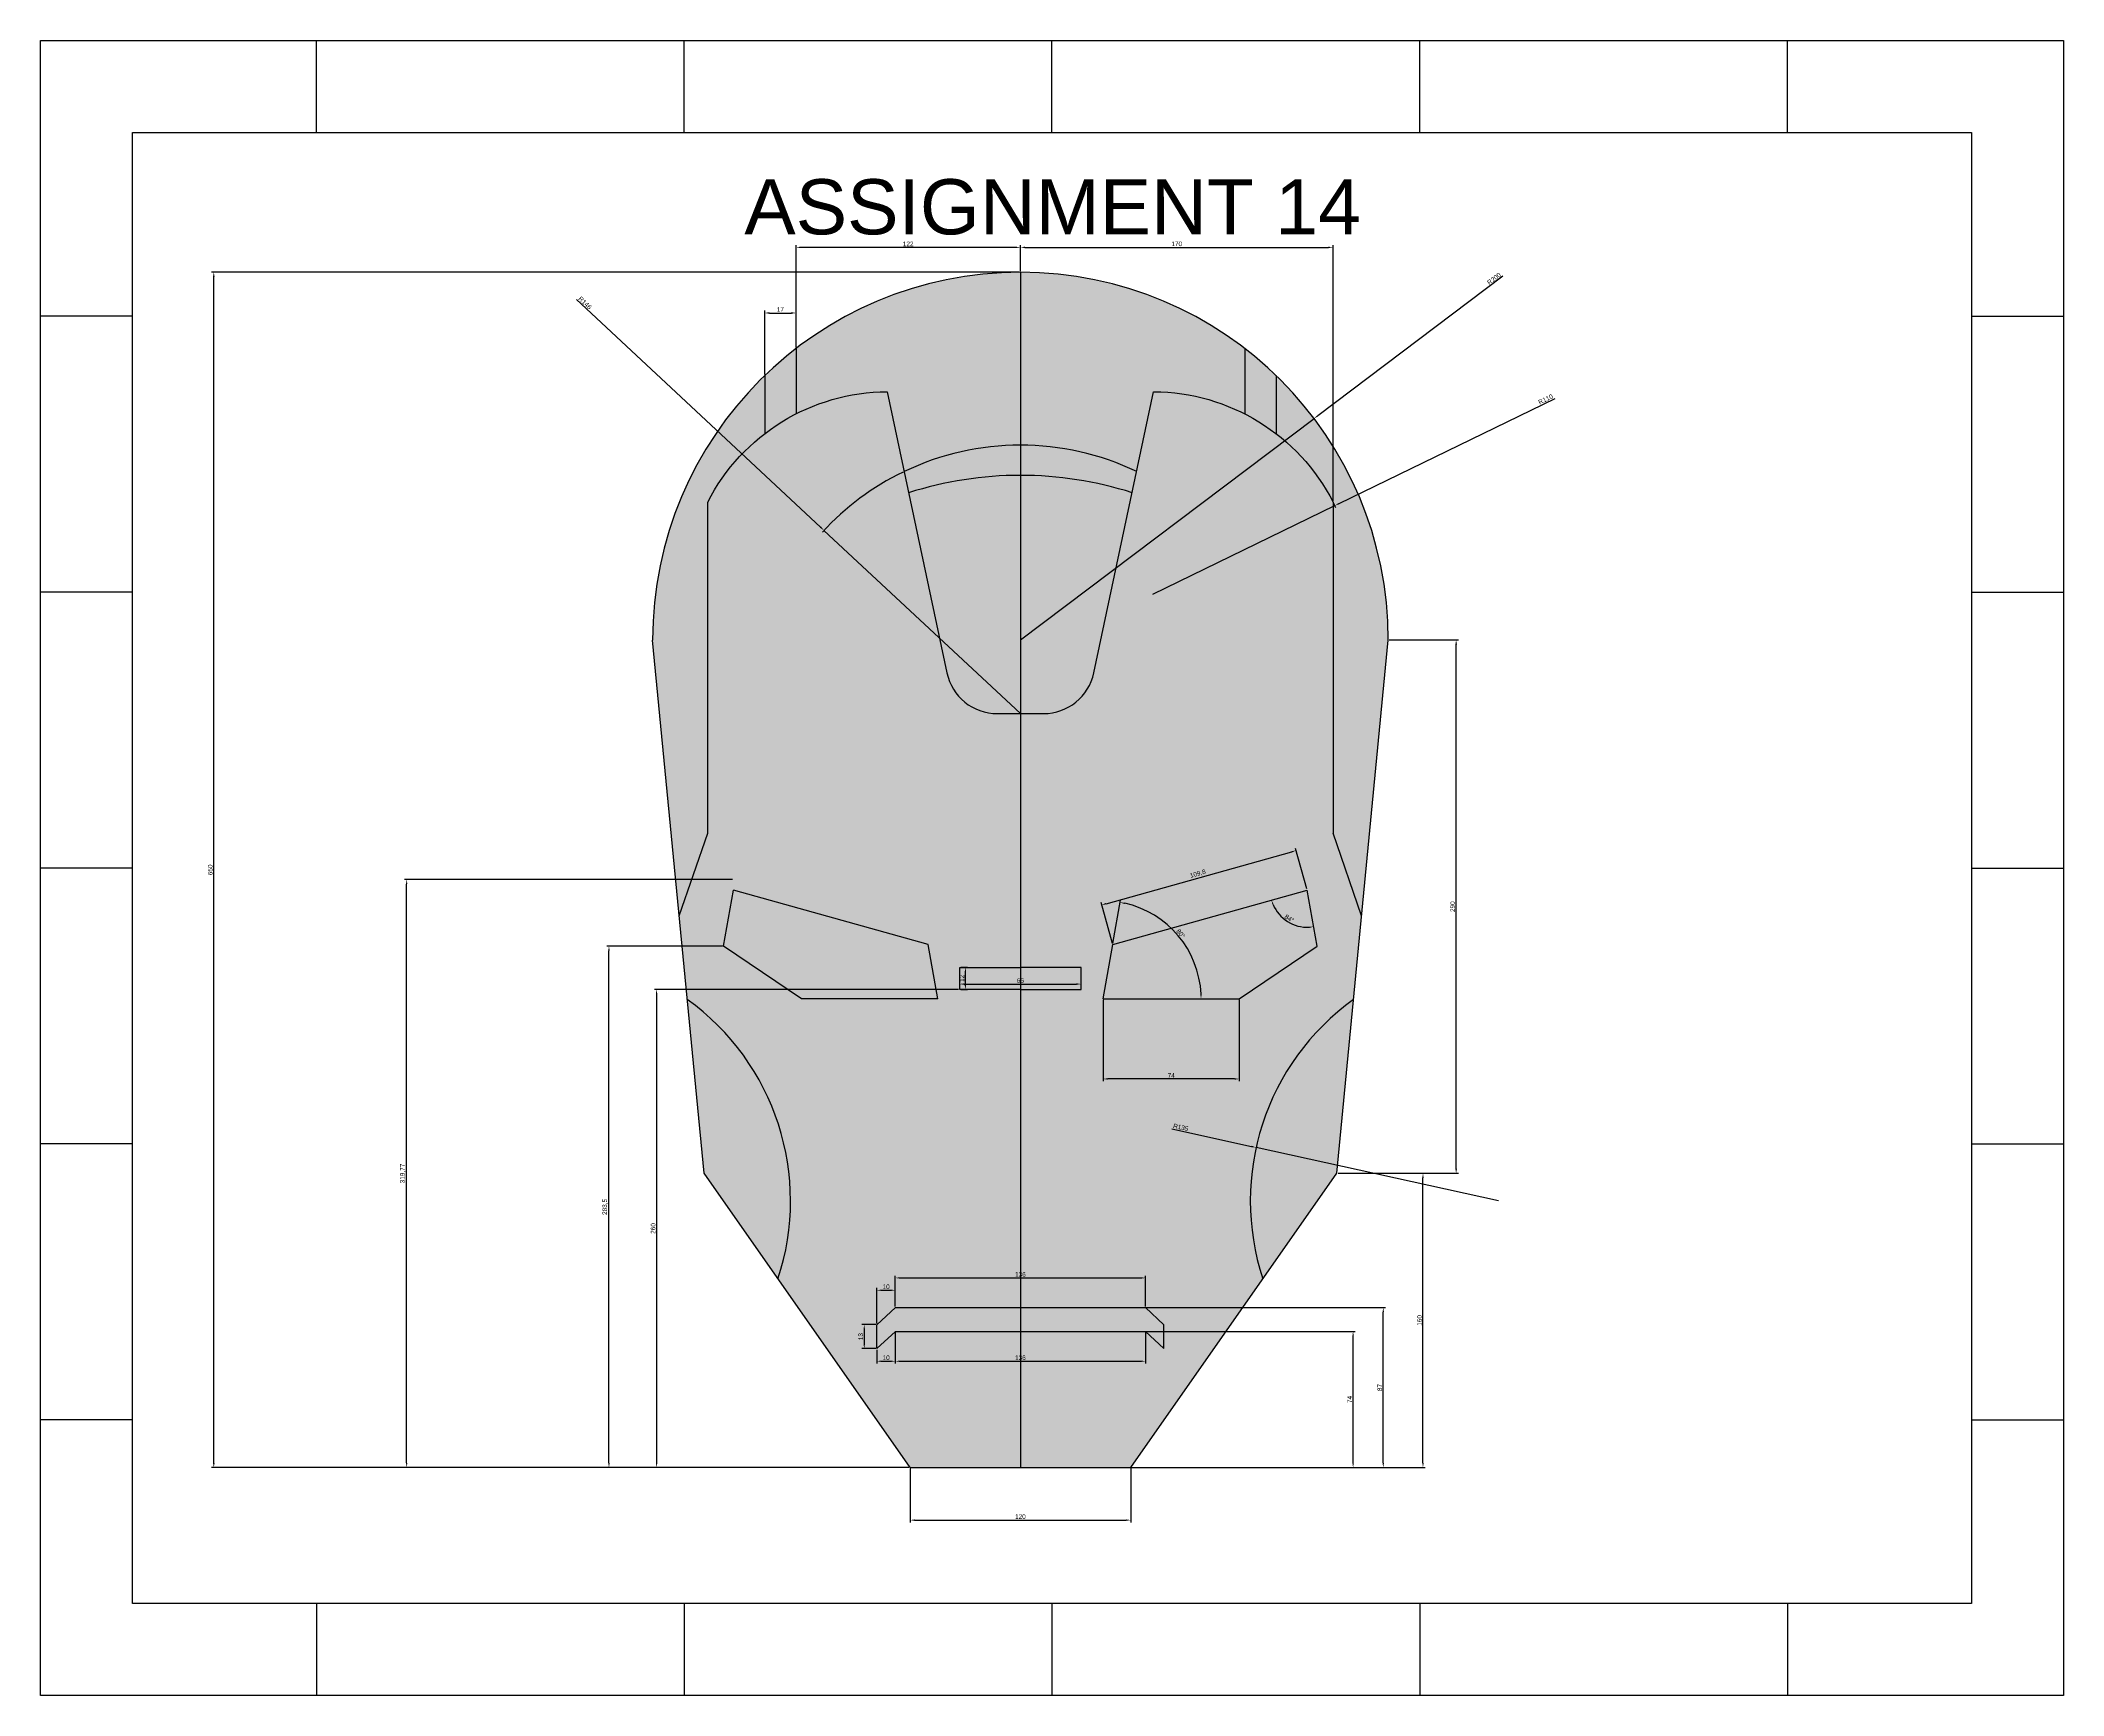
# Model space of a CAD drawing. Header units: millimetres. Extents: x 2529 to 3629, y 1123 to 2023.
import ezdxf

# ---------------------------------------------------------------- set-up
doc = ezdxf.new("R2010")
doc.units = ezdxf.units.MM
doc.styles.get("Standard").update_dxf_attribs({"font": 'arial.ttf'})
doc.dimstyles.new('ISO-25', dxfattribs={"dimtxt": 2.5, "dimasz": 2.5, "dimexe": 1.25, "dimexo": 0.625, "dimtad": 1, "dimtxsty": 'Standard', "dimcen": 2.5, "dimadec": 0, "dimazin": 0, "dimtfac": 1, "dimtmove": 0, "dimatfit": 3, "dimfxl": 1, "dimarcsym": 0})

# ---------------------------------------------------------------- blocks, each defined once
blk = doc.blocks.new('*D2')
at = {"color": 0, "lineweight": -2, "transparency": 16777216}
for p, q in [((3001.7, 1246.7), (3001.7, 1217.4)), ((3121.7, 1246.7), (3121.7, 1217.4)), ((3004.2, 1218.7), (3119.2, 1218.7))]:
    blk.add_line(p, q, dxfattribs=at)
at = {"color": 0, "transparency": 16777216}
for points in [[(3004.2, 1219.1), (3004.2, 1218.3), (3001.7, 1218.7)], [(3119.2, 1219.1), (3119.2, 1218.3), (3121.7, 1218.7)]]:
    blk.add_solid(points, dxfattribs=at)
at = {"layer": 'Defpoints', "color": 0, "transparency": 16777216}
for p in [(3001.7, 1247.3), (3121.7, 1247.3), (3121.7, 1218.7)]:
    blk.add_point(p, dxfattribs=at)
at = {"color": 0, "transparency": 16777216, "insert": (3061.7, 1220.6), "char_height": 2.5, "attachment_point": 5}
blk.add_mtext('120', dxfattribs=at)
blk = doc.blocks.new('*D3')
at = {"color": 0, "lineweight": -2, "transparency": 16777216}
for p, q in [((2899.7, 1530.8), (2836.8, 1530.8)), ((2838, 1249.8), (2838, 1528.3)), ((3001.1, 1247.3), (2836.8, 1247.3))]:
    blk.add_line(p, q, dxfattribs=at)
at = {"color": 0, "transparency": 16777216}
for points in [[(2837.6, 1528.3), (2838.4, 1528.3), (2838, 1530.8)], [(2837.6, 1249.8), (2838.4, 1249.8), (2838, 1247.3)]]:
    blk.add_solid(points, dxfattribs=at)
at = {"layer": 'Defpoints', "color": 0, "transparency": 16777216}
for p in [(2838, 1530.8), (2900.3, 1530.8), (3001.7, 1247.3)]:
    blk.add_point(p, dxfattribs=at)
at = {"color": 0, "transparency": 16777216, "insert": (2835.9, 1389), "char_height": 2.5, "attachment_point": 5, "rotation": 90}
blk.add_mtext('283,5', dxfattribs=at)
blk = doc.blocks.new('*D4')
at = {"color": 0, "lineweight": -2, "transparency": 16777216}
for p, q in [((2905.1, 1567.1), (2726.8, 1567.1)), ((2728, 1249.8), (2728, 1564.6)), ((3001.1, 1247.3), (2726.8, 1247.3))]:
    blk.add_line(p, q, dxfattribs=at)
at = {"color": 0, "transparency": 16777216}
for points in [[(2727.6, 1564.6), (2728.4, 1564.6), (2728, 1567.1)], [(2727.6, 1249.8), (2728.4, 1249.8), (2728, 1247.3)]]:
    blk.add_solid(points, dxfattribs=at)
at = {"layer": 'Defpoints', "color": 0, "transparency": 16777216}
for p in [(2728, 1567.1), (2905.8, 1567.1), (3001.7, 1247.3)]:
    blk.add_point(p, dxfattribs=at)
at = {"color": 0, "transparency": 16777216, "insert": (2725.9, 1407.2), "char_height": 2.5, "attachment_point": 5, "rotation": 90}
blk.add_mtext('319,77', dxfattribs=at)
blk = doc.blocks.new('*D5')
at = {"color": 0, "lineweight": -2, "transparency": 16777216}
for p, q in [((3061.1, 1897.3), (2621.9, 1897.3)), ((2623.1, 1249.8), (2623.1, 1894.8)), ((3001.1, 1247.3), (2621.9, 1247.3))]:
    blk.add_line(p, q, dxfattribs=at)
at = {"color": 0, "transparency": 16777216}
for points in [[(2622.7, 1894.8), (2623.6, 1894.8), (2623.1, 1897.3)], [(2622.7, 1249.8), (2623.6, 1249.8), (2623.1, 1247.3)]]:
    blk.add_solid(points, dxfattribs=at)
at = {"layer": 'Defpoints', "color": 0, "transparency": 16777216}
for p in [(2623.1, 1897.3), (3061.7, 1897.3), (3001.7, 1247.3)]:
    blk.add_point(p, dxfattribs=at)
at = {"color": 0, "transparency": 16777216, "insert": (2621.2, 1572.3), "char_height": 2.5, "attachment_point": 5, "rotation": 90}
blk.add_mtext('650', dxfattribs=at)
blk = doc.blocks.new('*D6')
at = {"color": 0, "lineweight": -2, "transparency": 16777216}
for p, q in [((2922.7, 1841.7), (2922.7, 1876.4)), ((2925.2, 1875.1), (2937.2, 1875.1)), ((2939.7, 1856.4), (2939.7, 1876.4))]:
    blk.add_line(p, q, dxfattribs=at)
at = {"color": 0, "transparency": 16777216}
for points in [[(2925.2, 1875.6), (2925.2, 1874.7), (2922.7, 1875.1)], [(2937.2, 1875.6), (2937.2, 1874.7), (2939.7, 1875.1)]]:
    blk.add_solid(points, dxfattribs=at)
at = {"layer": 'Defpoints', "color": 0, "transparency": 16777216}
for p in [(2939.7, 1875.1), (2939.7, 1855.8), (2922.7, 1841.1)]:
    blk.add_point(p, dxfattribs=at)
at = {"color": 0, "transparency": 16777216, "insert": (2931.2, 1877), "char_height": 2.5, "attachment_point": 5}
blk.add_mtext('17', dxfattribs=at)
blk = doc.blocks.new('*D7')
at = {"color": 0, "lineweight": -2, "transparency": 16777216}
for p, q in [((2939.7, 1856.4), (2939.7, 1912)), ((3059.2, 1910.8), (2942.2, 1910.8)), ((3061.7, 1897.9), (3061.7, 1912))]:
    blk.add_line(p, q, dxfattribs=at)
at = {"color": 0, "transparency": 16777216}
for points in [[(2942.2, 1911.2), (2942.2, 1910.4), (2939.7, 1910.8)], [(3059.2, 1911.2), (3059.2, 1910.4), (3061.7, 1910.8)]]:
    blk.add_solid(points, dxfattribs=at)
at = {"layer": 'Defpoints', "color": 0, "transparency": 16777216}
for p in [(2939.7, 1910.8), (3061.7, 1897.3), (2939.7, 1855.8)]:
    blk.add_point(p, dxfattribs=at)
at = {"color": 0, "transparency": 16777216, "insert": (3000.7, 1912.7), "char_height": 2.5, "attachment_point": 5}
blk.add_mtext('122', dxfattribs=at)
blk = doc.blocks.new('*D8')
at = {"color": 0, "lineweight": -2, "transparency": 16777216}
for p, q in [((3061.7, 1897.9), (3061.7, 1912)), ((3064.2, 1910.8), (3229.2, 1910.8)), ((3231.7, 1772.9), (3231.7, 1912))]:
    blk.add_line(p, q, dxfattribs=at)
at = {"color": 0, "transparency": 16777216}
for points in [[(3064.2, 1911.2), (3064.2, 1910.4), (3061.7, 1910.8)], [(3229.2, 1911.2), (3229.2, 1910.4), (3231.7, 1910.8)]]:
    blk.add_solid(points, dxfattribs=at)
at = {"layer": 'Defpoints', "color": 0, "transparency": 16777216}
for p in [(3231.7, 1910.8), (3061.7, 1897.3), (3231.7, 1772.2)]:
    blk.add_point(p, dxfattribs=at)
at = {"color": 0, "transparency": 16777216, "insert": (3146.7, 1912.7), "char_height": 2.5, "attachment_point": 5}
blk.add_mtext('170', dxfattribs=at)
blk = doc.blocks.new('*D9')
at = {"color": 0, "lineweight": -2, "transparency": 16777216}
for p, q in [((3324, 1895.1), (3223.4, 1819.2)), ((3061.7, 1697.3), (3221.4, 1817.7))]:
    blk.add_line(p, q, dxfattribs=at)
at = {"color": 0, "transparency": 16777216}
blk.add_solid([(3223.1, 1819.5), (3223.6, 1818.9), (3221.4, 1817.7)], dxfattribs=at)
at = {"layer": 'Defpoints', "color": 0, "transparency": 16777216}
for p in [(3221.4, 1817.7), (3061.7, 1697.3)]:
    blk.add_point(p, dxfattribs=at)
at = {"color": 0, "transparency": 16777216, "insert": (3319.2, 1893.8), "char_height": 2.5, "attachment_point": 5, "rotation": 37.0237}
blk.add_mtext('R200', dxfattribs=at)
blk = doc.blocks.new('*D10')
at = {"color": 0, "lineweight": -2, "transparency": 16777216}
for p, q in [((3352.3, 1828.5), (3234.9, 1771.4)), ((3133.7, 1722.3), (3232.7, 1770.4))]:
    blk.add_line(p, q, dxfattribs=at)
blk.add_arc((3133.7, 1722.3), 110, 25.2611, 26.6867, dxfattribs=at)
at = {"color": 0, "transparency": 16777216}
blk.add_solid([(3234.7, 1771.8), (3235.1, 1771.1), (3232.7, 1770.4)], dxfattribs=at)
at = {"layer": 'Defpoints', "color": 0, "transparency": 16777216}
for p in [(3232.7, 1770.4), (3133.7, 1722.3)]:
    blk.add_point(p, dxfattribs=at)
at = {"color": 0, "transparency": 16777216, "insert": (3347.3, 1828.2), "char_height": 2.5, "attachment_point": 5, "rotation": 25.9122}
blk.add_mtext('R110', dxfattribs=at)
blk = doc.blocks.new('*D11')
at = {"color": 0, "lineweight": -2, "transparency": 16777216}
for p, q in [((2820.3, 1882.4), (2953.1, 1758.6)), ((3061.7, 1657.3), (2954.9, 1756.9))]:
    blk.add_line(p, q, dxfattribs=at)
blk.add_arc((3061.7, 1657.3), 146, 115.9054, 137.4906, dxfattribs=at)
at = {"color": 0, "transparency": 16777216}
blk.add_solid([(2953.4, 1758.9), (2952.8, 1758.3), (2954.9, 1756.9)], dxfattribs=at)
at = {"layer": 'Defpoints', "color": 0, "transparency": 16777216}
for p in [(2954.9, 1756.9), (3061.7, 1657.3)]:
    blk.add_point(p, dxfattribs=at)
at = {"color": 0, "transparency": 16777216, "insert": (2825, 1880.6), "char_height": 2.5, "attachment_point": 5, "rotation": 317.0001}
blk.add_mtext('R146', dxfattribs=at)
blk = doc.blocks.new('*D12')
at = {"color": 0, "lineweight": -2, "transparency": 16777216}
blk.add_line((3112, 1532.3), (3116.2, 1555.9), dxfattribs=at)
blk.add_arc((3106.7, 1502.2), 53.3, 2.6902, 77.3098, dxfattribs=at)
at = {"color": 0, "transparency": 16777216}
for points in [[(3118.3, 1553.7), (3118.5, 1554.5), (3115.9, 1554.6)], [(3160.3, 1504.7), (3159.5, 1504.7), (3159.9, 1502.2)]]:
    blk.add_solid(points, dxfattribs=at)
at = {"layer": 'Defpoints', "color": 0, "transparency": 16777216}
for p in [(3111.9, 1531.7), (3154.3, 1526.1), (3106.7, 1502.2), (3106.7, 1502.2), (3180.7, 1502.2)]:
    blk.add_point(p, dxfattribs=at)
at = {"color": 0, "transparency": 16777216, "insert": (3148.9, 1537.6), "char_height": 2.5, "attachment_point": 5, "rotation": 310}
blk.add_mtext('80°', dxfattribs=at)
blk = doc.blocks.new('*D13')
at = {"color": 0, "lineweight": -2, "transparency": 16777216}
for p, q in [((3234.4, 1407.3), (3281.8, 1407.3)), ((3280.6, 1249.8), (3280.6, 1404.8)), ((3122.3, 1247.3), (3281.8, 1247.3))]:
    blk.add_line(p, q, dxfattribs=at)
at = {"color": 0, "transparency": 16777216}
for points in [[(3280.2, 1404.8), (3281, 1404.8), (3280.6, 1407.3)], [(3280.2, 1249.8), (3281, 1249.8), (3280.6, 1247.3)]]:
    blk.add_solid(points, dxfattribs=at)
at = {"layer": 'Defpoints', "color": 0, "transparency": 16777216}
for p in [(3233.7, 1407.3), (3280.6, 1407.3), (3121.7, 1247.3)]:
    blk.add_point(p, dxfattribs=at)
at = {"color": 0, "transparency": 16777216, "insert": (3278.7, 1327.3), "char_height": 2.5, "attachment_point": 5, "rotation": 90}
blk.add_mtext('160', dxfattribs=at)
blk = doc.blocks.new('*D14')
at = {"color": 0, "lineweight": -2, "transparency": 16777216}
for p, q in [((3262.3, 1697.3), (3299.9, 1697.3)), ((3298.6, 1409.8), (3298.6, 1694.8)), ((3234.4, 1407.3), (3299.9, 1407.3))]:
    blk.add_line(p, q, dxfattribs=at)
at = {"color": 0, "transparency": 16777216}
for points in [[(3298.2, 1694.8), (3299.1, 1694.8), (3298.6, 1697.3)], [(3298.2, 1409.8), (3299.1, 1409.8), (3298.6, 1407.3)]]:
    blk.add_solid(points, dxfattribs=at)
at = {"layer": 'Defpoints', "color": 0, "transparency": 16777216}
for p in [(3261.7, 1697.3), (3298.6, 1697.3), (3233.7, 1407.3)]:
    blk.add_point(p, dxfattribs=at)
at = {"color": 0, "transparency": 16777216, "insert": (3296.7, 1552.3), "char_height": 2.5, "attachment_point": 5, "rotation": 90}
blk.add_mtext('290', dxfattribs=at)
blk = doc.blocks.new('*D15')
at = {"color": 0, "lineweight": -2, "transparency": 16777216}
for p, q in [((3106.7, 1501.6), (3106.7, 1457.4)), ((3180.7, 1501.6), (3180.7, 1457.4)), ((3178.2, 1458.6), (3109.2, 1458.6))]:
    blk.add_line(p, q, dxfattribs=at)
at = {"color": 0, "transparency": 16777216}
for points in [[(3109.2, 1459), (3109.2, 1458.2), (3106.7, 1458.6)], [(3178.2, 1459), (3178.2, 1458.2), (3180.7, 1458.6)]]:
    blk.add_solid(points, dxfattribs=at)
at = {"layer": 'Defpoints', "color": 0, "transparency": 16777216}
for p in [(3106.7, 1502.2), (3180.7, 1502.2), (3106.7, 1458.6)]:
    blk.add_point(p, dxfattribs=at)
at = {"color": 0, "transparency": 16777216, "insert": (3143.7, 1460.5), "char_height": 2.5, "attachment_point": 5}
blk.add_mtext('74', dxfattribs=at)
blk = doc.blocks.new('*D16')
at = {"color": 0, "lineweight": -2, "transparency": 16777216}
for p, q in [((3217.5, 1561.9), (3211.3, 1584)), ((3108.3, 1553.9), (3209.2, 1582.1)), ((3111.7, 1532.3), (3105.6, 1554.5))]:
    blk.add_line(p, q, dxfattribs=at)
at = {"color": 0, "transparency": 16777216}
for points in [[(3209.1, 1582.5), (3209.3, 1581.7), (3211.6, 1582.8)], [(3108.2, 1554.3), (3108.4, 1553.5), (3105.9, 1553.3)]]:
    blk.add_solid(points, dxfattribs=at)
at = {"layer": 'Defpoints', "color": 0, "transparency": 16777216}
for p in [(3211.6, 1582.8), (3217.7, 1561.3), (3111.9, 1531.7)]:
    blk.add_point(p, dxfattribs=at)
at = {"color": 0, "transparency": 16777216, "insert": (3158.2, 1570.1), "char_height": 2.5, "attachment_point": 5, "rotation": 15.6111}
blk.add_mtext('109,8', dxfattribs=at)
blk = doc.blocks.new('*D17')
at = {"color": 0, "lineweight": -2, "transparency": 16777216}
blk.add_arc((3217.7, 1561.3), 20.2, 202.7144, 273.0006, dxfattribs=at)
at = {"color": 0, "transparency": 16777216}
for points in [[(3198.7, 1553.4), (3199.4, 1553.6), (3198.2, 1555.9)], [(3218.7, 1541.5), (3218.8, 1540.7), (3221.2, 1541.4)]]:
    blk.add_solid(points, dxfattribs=at)
at = {"layer": 'Defpoints', "color": 0, "transparency": 16777216}
for p in [(3217.7, 1561.3), (3217.7, 1561.3), (3203.1, 1547.3), (3111.9, 1531.7), (3223.1, 1530.8)]:
    blk.add_point(p, dxfattribs=at)
at = {"color": 0, "transparency": 16777216, "insert": (3207.9, 1545.8), "char_height": 2.5, "attachment_point": 5, "rotation": 327.8575}
blk.add_mtext('84°', dxfattribs=at)
blk = doc.blocks.new('*D18')
at = {"color": 0, "lineweight": -2, "transparency": 16777216}
for p, q in [((3029.3, 1519.3), (3033, 1519.3)), ((3029.3, 1507.3), (3033, 1507.3)), ((3031.8, 1509.8), (3031.8, 1516.8))]:
    blk.add_line(p, q, dxfattribs=at)
at = {"color": 0, "transparency": 16777216}
for points in [[(3031.4, 1516.8), (3032.2, 1516.8), (3031.8, 1519.3)], [(3031.4, 1509.8), (3032.2, 1509.8), (3031.8, 1507.3)]]:
    blk.add_solid(points, dxfattribs=at)
at = {"layer": 'Defpoints', "color": 0, "transparency": 16777216}
for p in [(3028.7, 1519.3), (3031.8, 1519.3), (3028.7, 1507.3)]:
    blk.add_point(p, dxfattribs=at)
at = {"color": 0, "transparency": 16777216, "insert": (3029.9, 1513.3), "char_height": 2.5, "attachment_point": 5, "rotation": 90}
blk.add_mtext('12', dxfattribs=at)
blk = doc.blocks.new('*D19')
at = {"color": 0, "lineweight": -2, "transparency": 16777216}
for p, q in [((3028.7, 1507.9), (3028.7, 1511.4)), ((3031.2, 1510.2), (3092.2, 1510.2)), ((3094.7, 1507.9), (3094.7, 1511.4))]:
    blk.add_line(p, q, dxfattribs=at)
at = {"color": 0, "transparency": 16777216}
for points in [[(3031.2, 1510.6), (3031.2, 1509.8), (3028.7, 1510.2)], [(3092.2, 1510.6), (3092.2, 1509.8), (3094.7, 1510.2)]]:
    blk.add_solid(points, dxfattribs=at)
at = {"layer": 'Defpoints', "color": 0, "transparency": 16777216}
for p in [(3028.7, 1507.3), (3094.7, 1510.2), (3094.7, 1507.3)]:
    blk.add_point(p, dxfattribs=at)
at = {"color": 0, "transparency": 16777216, "insert": (3061.7, 1512.1), "char_height": 2.5, "attachment_point": 5}
blk.add_mtext('66', dxfattribs=at)
blk = doc.blocks.new('*D20')
at = {"color": 0, "lineweight": -2, "transparency": 16777216}
for p, q in [((3028.1, 1507.3), (2862.7, 1507.3)), ((2863.9, 1504.8), (2863.9, 1249.8)), ((3001.1, 1247.3), (2862.7, 1247.3))]:
    blk.add_line(p, q, dxfattribs=at)
at = {"color": 0, "transparency": 16777216}
for points in [[(2863.5, 1504.8), (2864.3, 1504.8), (2863.9, 1507.3)], [(2863.5, 1249.8), (2864.3, 1249.8), (2863.9, 1247.3)]]:
    blk.add_solid(points, dxfattribs=at)
at = {"layer": 'Defpoints', "color": 0, "transparency": 16777216}
for p in [(3028.7, 1507.3), (2863.9, 1247.3), (3001.7, 1247.3)]:
    blk.add_point(p, dxfattribs=at)
at = {"color": 0, "transparency": 16777216, "insert": (2862, 1377.3), "char_height": 2.5, "attachment_point": 5, "rotation": 90}
blk.add_mtext('260', dxfattribs=at)
blk = doc.blocks.new('*D21')
at = {"color": 0, "lineweight": -2, "transparency": 16777216}
for p, q in [((2993.7, 1320.7), (2993.7, 1303.8)), ((3129.7, 1320.7), (3129.7, 1303.8)), ((2996.2, 1305.1), (3127.2, 1305.1))]:
    blk.add_line(p, q, dxfattribs=at)
at = {"color": 0, "transparency": 16777216}
for points in [[(2996.2, 1305.5), (2996.2, 1304.7), (2993.7, 1305.1)], [(3127.2, 1305.5), (3127.2, 1304.7), (3129.7, 1305.1)]]:
    blk.add_solid(points, dxfattribs=at)
at = {"layer": 'Defpoints', "color": 0, "transparency": 16777216}
for p in [(2993.7, 1321.3), (3129.7, 1321.3), (3129.7, 1305.1)]:
    blk.add_point(p, dxfattribs=at)
at = {"color": 0, "transparency": 16777216, "insert": (3061.7, 1307), "char_height": 2.5, "attachment_point": 5}
blk.add_mtext('136', dxfattribs=at)
blk = doc.blocks.new('*D22')
at = {"color": 0, "lineweight": -2, "transparency": 16777216}
for p, q in [((2983.1, 1325), (2975.5, 1325)), ((2976.8, 1322.5), (2976.8, 1314.5)), ((2983.1, 1312), (2975.5, 1312))]:
    blk.add_line(p, q, dxfattribs=at)
at = {"color": 0, "transparency": 16777216}
for points in [[(2976.4, 1322.5), (2977.2, 1322.5), (2976.8, 1325)], [(2976.4, 1314.5), (2977.2, 1314.5), (2976.8, 1312)]]:
    blk.add_solid(points, dxfattribs=at)
at = {"layer": 'Defpoints', "color": 0, "transparency": 16777216}
for p in [(2983.7, 1325), (2976.8, 1312), (2983.7, 1312)]:
    blk.add_point(p, dxfattribs=at)
at = {"color": 0, "transparency": 16777216, "insert": (2974.9, 1318.5), "char_height": 2.5, "attachment_point": 5, "rotation": 90}
blk.add_mtext('13', dxfattribs=at)
blk = doc.blocks.new('*D23')
at = {"color": 0, "lineweight": -2, "transparency": 16777216}
for p, q in [((2993.7, 1320.7), (2993.7, 1303.9)), ((2983.7, 1311.3), (2983.7, 1303.9)), ((2986.2, 1305.1), (2991.2, 1305.1))]:
    blk.add_line(p, q, dxfattribs=at)
at = {"color": 0, "transparency": 16777216}
for points in [[(2986.2, 1305.5), (2986.2, 1304.7), (2983.7, 1305.1)], [(2991.2, 1305.5), (2991.2, 1304.7), (2993.7, 1305.1)]]:
    blk.add_solid(points, dxfattribs=at)
at = {"layer": 'Defpoints', "color": 0, "transparency": 16777216}
for p in [(2993.7, 1321.3), (2983.7, 1312), (2993.7, 1305.1)]:
    blk.add_point(p, dxfattribs=at)
at = {"color": 0, "transparency": 16777216, "insert": (2988.7, 1307), "char_height": 2.5, "attachment_point": 5}
blk.add_mtext('10', dxfattribs=at)
blk = doc.blocks.new('*D24')
at = {"color": 0, "lineweight": -2, "transparency": 16777216}
for p, q in [((2983.7, 1325.6), (2983.7, 1345)), ((2986.2, 1343.7), (2991.2, 1343.7)), ((2993.7, 1334.9), (2993.7, 1345))]:
    blk.add_line(p, q, dxfattribs=at)
at = {"color": 0, "transparency": 16777216}
for points in [[(2986.2, 1344.1), (2986.2, 1343.3), (2983.7, 1343.7)], [(2991.2, 1344.1), (2991.2, 1343.3), (2993.7, 1343.7)]]:
    blk.add_solid(points, dxfattribs=at)
at = {"layer": 'Defpoints', "color": 0, "transparency": 16777216}
for p in [(2993.7, 1343.7), (2993.7, 1334.3), (2983.7, 1325)]:
    blk.add_point(p, dxfattribs=at)
at = {"color": 0, "transparency": 16777216, "insert": (2988.7, 1345.6), "char_height": 2.5, "attachment_point": 5}
blk.add_mtext('10', dxfattribs=at)
blk = doc.blocks.new('*D25')
at = {"color": 0, "lineweight": -2, "transparency": 16777216}
for p, q in [((2993.7, 1334.9), (2993.7, 1351.6)), ((2996.2, 1350.4), (3127.2, 1350.4)), ((3129.7, 1334.9), (3129.7, 1351.6))]:
    blk.add_line(p, q, dxfattribs=at)
at = {"color": 0, "transparency": 16777216}
for points in [[(2996.2, 1350.8), (2996.2, 1350), (2993.7, 1350.4)], [(3127.2, 1350.8), (3127.2, 1350), (3129.7, 1350.4)]]:
    blk.add_solid(points, dxfattribs=at)
at = {"layer": 'Defpoints', "color": 0, "transparency": 16777216}
for p in [(3129.7, 1350.4), (2993.7, 1334.3), (3129.7, 1334.3)]:
    blk.add_point(p, dxfattribs=at)
at = {"color": 0, "transparency": 16777216, "insert": (3061.7, 1352.3), "char_height": 2.5, "attachment_point": 5}
blk.add_mtext('136', dxfattribs=at)
blk = doc.blocks.new('*D26')
at = {"color": 0, "lineweight": -2, "transparency": 16777216}
for p, q in [((3062.3, 1321.3), (3243.8, 1321.3)), ((3242.6, 1249.8), (3242.6, 1318.8)), ((3062.3, 1247.3), (3243.8, 1247.3))]:
    blk.add_line(p, q, dxfattribs=at)
at = {"color": 0, "transparency": 16777216}
for points in [[(3242.2, 1318.8), (3243, 1318.8), (3242.6, 1321.3)], [(3242.2, 1249.8), (3243, 1249.8), (3242.6, 1247.3)]]:
    blk.add_solid(points, dxfattribs=at)
at = {"layer": 'Defpoints', "color": 0, "transparency": 16777216}
for p in [(3061.7, 1321.3), (3242.6, 1321.3), (3061.7, 1247.3)]:
    blk.add_point(p, dxfattribs=at)
at = {"color": 0, "transparency": 16777216, "insert": (3240.7, 1284.3), "char_height": 2.5, "attachment_point": 5, "rotation": 90}
blk.add_mtext('74', dxfattribs=at)
blk = doc.blocks.new('*D27')
at = {"color": 0, "lineweight": -2, "transparency": 16777216}
for p, q in [((3062.3, 1334.3), (3260.2, 1334.3)), ((3259, 1249.8), (3259, 1331.8)), ((3062.3, 1247.3), (3260.2, 1247.3))]:
    blk.add_line(p, q, dxfattribs=at)
at = {"color": 0, "transparency": 16777216}
for points in [[(3258.6, 1331.8), (3259.4, 1331.8), (3259, 1334.3)], [(3258.6, 1249.8), (3259.4, 1249.8), (3259, 1247.3)]]:
    blk.add_solid(points, dxfattribs=at)
at = {"layer": 'Defpoints', "color": 0, "transparency": 16777216}
for p in [(3061.7, 1334.3), (3259, 1334.3), (3061.7, 1247.3)]:
    blk.add_point(p, dxfattribs=at)
at = {"color": 0, "transparency": 16777216, "insert": (3257.1, 1290.8), "char_height": 2.5, "attachment_point": 5, "rotation": 90}
blk.add_mtext('87', dxfattribs=at)
blk = doc.blocks.new('*D28')
at = {"color": 0, "lineweight": -2, "transparency": 16777216}
for p, q in [((3144, 1431.4), (3187.4, 1421.9)), ((3321.7, 1392.3), (3189.9, 1421.3))]:
    blk.add_line(p, q, dxfattribs=at)
at = {"color": 0, "transparency": 16777216}
blk.add_solid([(3187.5, 1422.3), (3187.3, 1421.4), (3189.9, 1421.3)], dxfattribs=at)
at = {"layer": 'Defpoints', "color": 0, "transparency": 16777216}
for p in [(3189.9, 1421.3), (3321.7, 1392.3)]:
    blk.add_point(p, dxfattribs=at)
at = {"color": 0, "transparency": 16777216, "insert": (3148.9, 1432.3), "char_height": 2.5, "attachment_point": 5, "rotation": 347.579}
blk.add_mtext('R135', dxfattribs=at)

msp = doc.modelspace()

# ---------------------------------------------------------------- hatches: boundary and pattern name
h = msp.add_hatch(color=256)
h.set_gradient(color1=(205, 32, 39), color2=(237, 31, 36), tint=1)
h.paths.add_polyline_path([(3061.71, 1897.281, 0.16550187), (2939.71, 1855.761), (2939.71, 1820.261, -0.11748519), (2989.263, 1832.28), (2998.487, 1788.882, -0.11243373), (3061.71, 1803.281)])
h.paths.add_polyline_path([(3134.157, 1832.28, -0.11748519), (3183.71, 1820.261), (3183.71, 1855.761, 0.16550187), (3061.71, 1897.281), (3061.71, 1803.281, -0.11243373), (3124.933, 1788.882)])
h.paths.add_polyline_path([(3061.71, 1786.811, 0.07733952), (3000.938, 1777.354), (3021.746, 1679.46, 0.35411857), (3049.134, 1657.281), (3061.71, 1657.281)])
h.paths.add_polyline_path([(3122.482, 1777.354, 0.07733952), (3061.71, 1786.811), (3061.71, 1657.281), (3074.286, 1657.281, 0.35411857), (3101.674, 1679.46)])
h.paths.add_polyline_path([(3200.71, 1841.083), (3200.71, 1809.522, -0.11156672), (3231.71, 1772.241), (3231.71, 1592.281), (3247.244, 1547.281), (3261.71, 1697.281, 0.20332863)])
h.paths.add_polyline_path([(2891.71, 1772.241, -0.11156672), (2922.71, 1809.522), (2922.71, 1841.083, 0.20332863), (2861.71, 1697.281), (2876.176, 1547.281), (2891.71, 1592.281)])
h.paths.add_polyline_path([(2880.556, 1501.864), (2889.677, 1407.281), (2929.876, 1349.871, 0.32769117)])
h.paths.add_polyline_path([(3242.865, 1501.864, 0.32769117), (3193.544, 1349.871), (3233.743, 1407.281)])
h = msp.add_hatch(color=256)
h.set_gradient(color2=(0, 0, 0), tint=1)
h.paths.add_polyline_path([(3061.71, 1803.281, 0.11243373), (2998.487, 1788.882), (3000.938, 1777.354, -0.07733952), (3061.71, 1786.811)])
h.paths.add_polyline_path([(3061.71, 1803.281), (3061.71, 1786.811, -0.07733952), (3122.482, 1777.354), (3124.933, 1788.882, 0.11243373)])
h.paths.add_polyline_path([(3200.71, 1841.083, 0.02809722), (3183.71, 1855.761), (3183.71, 1820.261, -0.04579497), (3200.71, 1809.522)])
h.paths.add_polyline_path([(2939.71, 1855.761, 0.02809722), (2922.71, 1841.083), (2922.71, 1809.522, -0.04579497), (2939.71, 1820.261)])
h.paths.add_polyline_path([(3061.71, 1334.281), (2993.71, 1334.281), (2983.71, 1324.956), (2983.71, 1311.956), (2993.71, 1321.281), (3061.71, 1321.281)])
h.paths.add_polyline_path([(3129.71, 1334.281), (3061.71, 1334.281), (3061.71, 1321.281), (3129.71, 1321.281), (3139.71, 1311.956), (3139.71, 1324.956)])
h.paths.add_polyline_path([(3061.71, 1519.281), (3028.71, 1519.281), (3028.71, 1507.281), (3061.71, 1507.281)])
h.paths.add_polyline_path([(3094.71, 1519.281), (3061.71, 1519.281), (3061.71, 1507.281), (3094.71, 1507.281)])
h = msp.add_hatch(color=256)
h.set_gradient(color1=(205, 105, 40), color2=(248, 153, 30), tint=1)
h.paths.add_polyline_path([(3021.746, 1679.46), (2989.263, 1832.28, 0.28087439), (2891.71, 1772.241), (2891.71, 1592.281), (2876.176, 1547.281), (2880.556, 1501.864, -0.32769117), (2929.876, 1349.871), (3001.71, 1247.281), (3061.71, 1247.281), (3061.71, 1321.281), (2993.71, 1321.281), (2983.71, 1311.956), (2983.71, 1324.956), (2993.71, 1334.281), (3061.71, 1334.281), (3061.71, 1507.281), (3028.71, 1507.281), (3028.71, 1519.281), (3061.71, 1519.281), (3061.71, 1657.281), (3049.134, 1657.281, -0.35411857)])
h.paths.add_polyline_path([(3011.513, 1531.733), (3016.723, 1502.185), (2942.723, 1502.185), (2900.328, 1530.781), (2905.763, 1561.281)], flags=16)
h.paths.add_polyline_path([(3231.71, 1772.241, 0.28087439), (3134.157, 1832.28), (3101.674, 1679.46, -0.35411857), (3074.286, 1657.281), (3061.71, 1657.281), (3061.71, 1519.281), (3094.71, 1519.281), (3094.71, 1507.281), (3061.71, 1507.281), (3061.71, 1334.281), (3129.71, 1334.281), (3139.71, 1324.956), (3139.71, 1311.956), (3129.71, 1321.281), (3061.71, 1321.281), (3061.71, 1247.281), (3121.71, 1247.281), (3193.544, 1349.871, -0.32769117), (3242.865, 1501.864), (3247.244, 1547.281), (3231.71, 1592.281)])
h.paths.add_polyline_path([(3217.657, 1561.281), (3223.092, 1530.781), (3180.697, 1502.185), (3106.697, 1502.185), (3111.907, 1531.733)], flags=16)
h = msp.add_hatch(color=256)
h.set_gradient(color1=(255, 255, 255), tint=1)
h.paths.add_polyline_path([(2905.763, 1561.281), (2900.328, 1530.781), (2942.723, 1502.185), (3016.723, 1502.185), (3011.513, 1531.733)])
h.paths.add_polyline_path([(3180.697, 1502.185), (3223.092, 1530.781), (3217.657, 1561.281), (3111.907, 1531.733), (3106.697, 1502.185)])

# ---------------------------------------------------------------- linework, layer by layer
for p, q in [((2678.885, 1973.312), (2678.885, 2023.312)), ((2878.885, 1973.312), (2878.885, 2023.312)), ((3078.885, 1973.312), (3078.885, 2023.312)), ((3278.885, 1973.312), (3278.885, 2023.312)), ((3478.885, 1973.312), (3478.885, 2023.312)), ((3061.71, 1897.281), (3061.71, 1247.281)), ((2578.885, 1873.312), (2528.885, 1873.312)), ((3578.885, 1873.312), (3628.885, 1873.312)), ((2939.71, 1855.761), (2939.71, 1820.261)), ((3183.71, 1855.761), (3183.71, 1820.261)), ((2922.71, 1841.083), (2922.71, 1809.522)), ((3200.71, 1841.083), (3200.71, 1809.522)), ((2578.885, 1723.312), (2528.885, 1723.312)), ((3578.885, 1723.312), (3628.885, 1723.312)), ((2889.677, 1407.281), (2861.71, 1697.281)), ((3233.743, 1407.281), (3261.71, 1697.281)), ((2876.176, 1547.281), (2891.71, 1592.281)), ((3247.244, 1547.281), (3231.71, 1592.281)), ((2578.885, 1573.312), (2528.885, 1573.312)), ((3578.885, 1573.312), (3628.885, 1573.312)), ((2900.328, 1530.781), (2905.763, 1561.281)), ((3011.513, 1531.733), (2905.763, 1561.281)), ((3111.907, 1531.733), (3217.657, 1561.281)), ((3223.092, 1530.781), (3217.657, 1561.281)), ((2942.723, 1502.185), (2900.328, 1530.781)), ((3016.723, 1502.185), (3011.513, 1531.733)), ((3106.697, 1502.185), (3111.907, 1531.733)), ((3180.697, 1502.185), (3223.092, 1530.781)), ((3028.71, 1507.281), (3028.71, 1519.281)), ((3028.71, 1519.281), (3061.71, 1519.281)), ((3094.71, 1519.281), (3061.71, 1519.281)), ((3094.71, 1507.281), (3094.71, 1519.281)), ((3061.71, 1507.281), (3028.71, 1507.281)), ((3061.71, 1507.281), (3094.71, 1507.281)), ((3016.723, 1502.185), (2942.723, 1502.185)), ((3106.697, 1502.185), (3180.697, 1502.185)), ((2578.885, 1423.312), (2528.885, 1423.312)), ((3578.885, 1423.312), (3628.885, 1423.312)), ((3001.71, 1247.281), (2889.677, 1407.281)), ((3121.71, 1247.281), (3233.743, 1407.281)), ((2993.71, 1334.281), (2983.71, 1324.956)), ((2993.71, 1334.281), (3129.71, 1334.281)), ((3129.71, 1334.281), (3139.71, 1324.956)), ((2983.71, 1311.956), (2983.71, 1324.956)), ((2993.71, 1321.281), (2983.71, 1311.956)), ((2993.71, 1321.281), (3129.71, 1321.281)), ((3129.71, 1321.281), (3139.71, 1311.956)), ((3139.71, 1311.956), (3139.71, 1324.956)), ((2578.885, 1273.312), (2528.885, 1273.312)), ((3578.885, 1273.312), (3628.885, 1273.312)), ((3001.71, 1247.281), (3121.71, 1247.281)), ((2678.885, 1173.312), (2678.885, 1123.312)), ((2878.885, 1173.312), (2878.885, 1123.312)), ((3078.885, 1173.312), (3078.885, 1123.312)), ((3278.885, 1173.312), (3278.885, 1123.312)), ((3478.885, 1173.312), (3478.885, 1123.312))]:
    msp.add_line(p, q)
for points in [[(3628.885, 1123.312), (2528.885, 1123.312), (2528.885, 2023.312), (3628.885, 2023.312)], [(3578.885, 1173.312), (2578.885, 1173.312), (2578.885, 1973.312), (3578.885, 1973.312)]]:
    msp.add_lwpolyline(points, close=True)
msp.add_lwpolyline([(2891.71, 1592.281), (2891.71, 1772.241, -0.28087439), (2989.263, 1832.28), (3021.746, 1679.46, 0.35411857), (3049.134, 1657.281), (3074.286, 1657.281, 0.35411857), (3101.674, 1679.46), (3134.157, 1832.28, -0.28087439), (3231.71, 1772.241), (3231.71, 1592.281)], format="xyb")
for centre, radius, start, end in [((3061.71, 1697.281), 200, 0, 180), ((3061.71, 1657.281), 146, 64.339851, 115.660149), ((3061.71, 1586.811), 200, 72.310302, 107.689698), ((2801.71, 1392.281), 135, 341.6907, 54.264752), ((3321.71, 1392.281), 135, 125.735248, 198.3093)]:
    msp.add_arc(centre, radius, start, end)

# ---------------------------------------------------------------- texts
at = {"color": 123, "true_color": 0x63d8b7}
msp.add_text('ASSIGNMENT 14', height=30, dxfattribs=at).set_placement((2911.584, 1917.865))

# ---------------------------------------------------------------- dimensions: what is measured, and where the dimension line sits
for base, p1, p2, picture, middle in [((2939.71, 1910.781), (3061.71, 1897.281), (2939.71, 1855.761), '*D7', (3000.71, 1912.661)), ((3231.71, 1910.781), (3061.71, 1897.281), (3231.71, 1772.241), '*D8', (3146.71, 1912.682)), ((2939.71, 1875.15), (2922.71, 1841.083), (2939.71, 1855.761), '*D6', (2931.21, 1877.03)), ((3094.71, 1510.188), (3028.71, 1507.281), (3094.71, 1507.281), '*D19', (3061.71, 1512.09)), ((3106.697, 1458.606), (3180.697, 1502.185), (3106.697, 1502.185), '*D15', (3143.697, 1460.481)), ((3129.71, 1350.396), (2993.71, 1334.281), (3129.71, 1334.281), '*D25', (3061.71, 1352.298)), ((2993.71, 1343.724), (2983.71, 1324.956), (2993.71, 1334.281), '*D24', (2988.71, 1345.625)), ((2993.71, 1305.11), (2983.71, 1311.956), (2993.71, 1321.281), '*D23', (2988.71, 1307.011)), ((3129.71, 1305.085), (2993.71, 1321.281), (3129.71, 1321.281), '*D21', (3061.71, 1306.987)), ((3121.71, 1218.691), (3001.71, 1247.281), (3121.71, 1247.281), '*D2', (3061.71, 1220.593))]:
    dim = msp.add_linear_dim(base=base, p1=p1, p2=p2, dimstyle='ISO-25')
    dim.commit()
    dim.dimension.update_dxf_attribs({"geometry": picture, "text_midpoint": middle})
for base, p1, p2, picture, middle in [((2623.142, 1897.281), (3001.71, 1247.281), (3061.71, 1897.281), '*D5', (2621.241, 1572.281)), ((3298.642, 1697.281), (3233.743, 1407.281), (3261.71, 1697.281), '*D14', (3296.741, 1552.281)), ((2728.027, 1567.052), (3001.71, 1247.281), (2905.763, 1567.052), '*D4', (2725.9, 1407.167)), ((2838.016, 1530.781), (3001.71, 1247.281), (2900.328, 1530.781), '*D3', (2835.889, 1389.031)), ((3031.781, 1519.281), (3028.71, 1507.281), (3028.71, 1519.281), '*D18', (3029.901, 1513.281)), ((2863.931, 1247.281), (3028.71, 1507.281), (3001.71, 1247.281), '*D20', (2862.03, 1377.281)), ((3280.586, 1407.281), (3121.71, 1247.281), (3233.743, 1407.281), '*D13', (3278.684, 1327.281)), ((3258.994, 1334.281), (3061.71, 1247.281), (3061.71, 1334.281), '*D27', (3257.093, 1290.781)), ((2976.776, 1311.956), (2983.71, 1324.956), (2983.71, 1311.956), '*D22', (2974.873, 1318.456)), ((3242.58, 1321.281), (3061.71, 1247.281), (3061.71, 1321.281), '*D26', (3240.705, 1284.281))]:
    dim = msp.add_linear_dim(base=base, p1=p1, p2=p2, angle=90, dimstyle='ISO-25')
    dim.commit()
    dim.dimension.update_dxf_attribs({"geometry": picture, "text_midpoint": middle})
for center, mpoint, picture, middle in [((3061.71, 1697.281), (3221.387, 1817.71), '*D9', (3320.304, 1892.313)), ((3061.71, 1657.281), (2954.932, 1756.853), '*D11', (2823.693, 1879.235)), ((3133.71, 1722.281), (3232.651, 1770.35), '*D10', (3348.14, 1826.459)), ((3321.71, 1392.281), (3189.87, 1421.319), '*D28', (3148.512, 1430.428))]:
    dim = msp.add_radius_dim(center=center, mpoint=mpoint, dimstyle='ISO-25')
    dim.commit()
    dim.dimension.update_dxf_attribs({"geometry": picture, "text_midpoint": middle, "dimtype": 164})
dim = msp.add_aligned_dim(p1=(3111.907, 1531.733), p2=(3217.657, 1561.281), distance=22.357, dimstyle='ISO-25')
dim.commit()
dim.dimension.update_dxf_attribs({"geometry": '*D16', "text_midpoint": (3158.193, 1570.088)})
for base, line1, line2, picture, middle in [((3154.283, 1526.083), ((3106.697, 1502.185), (3111.907, 1531.733)), ((3106.697, 1502.185), (3180.697, 1502.185)), '*D12', (3148.945, 1537.636)), ((3203.088, 1547.321), ((3223.092, 1530.781), (3217.657, 1561.281)), ((3111.907, 1531.733), (3217.657, 1561.281)), '*D17', (3207.934, 1545.806))]:
    dim = msp.add_angular_dim_2l(base=base, line1=line1, line2=line2, dimstyle='ISO-25')
    dim.commit()
    dim.dimension.update_dxf_attribs({"geometry": picture, "text_midpoint": middle})

doc.saveas('drawing.dxf')
